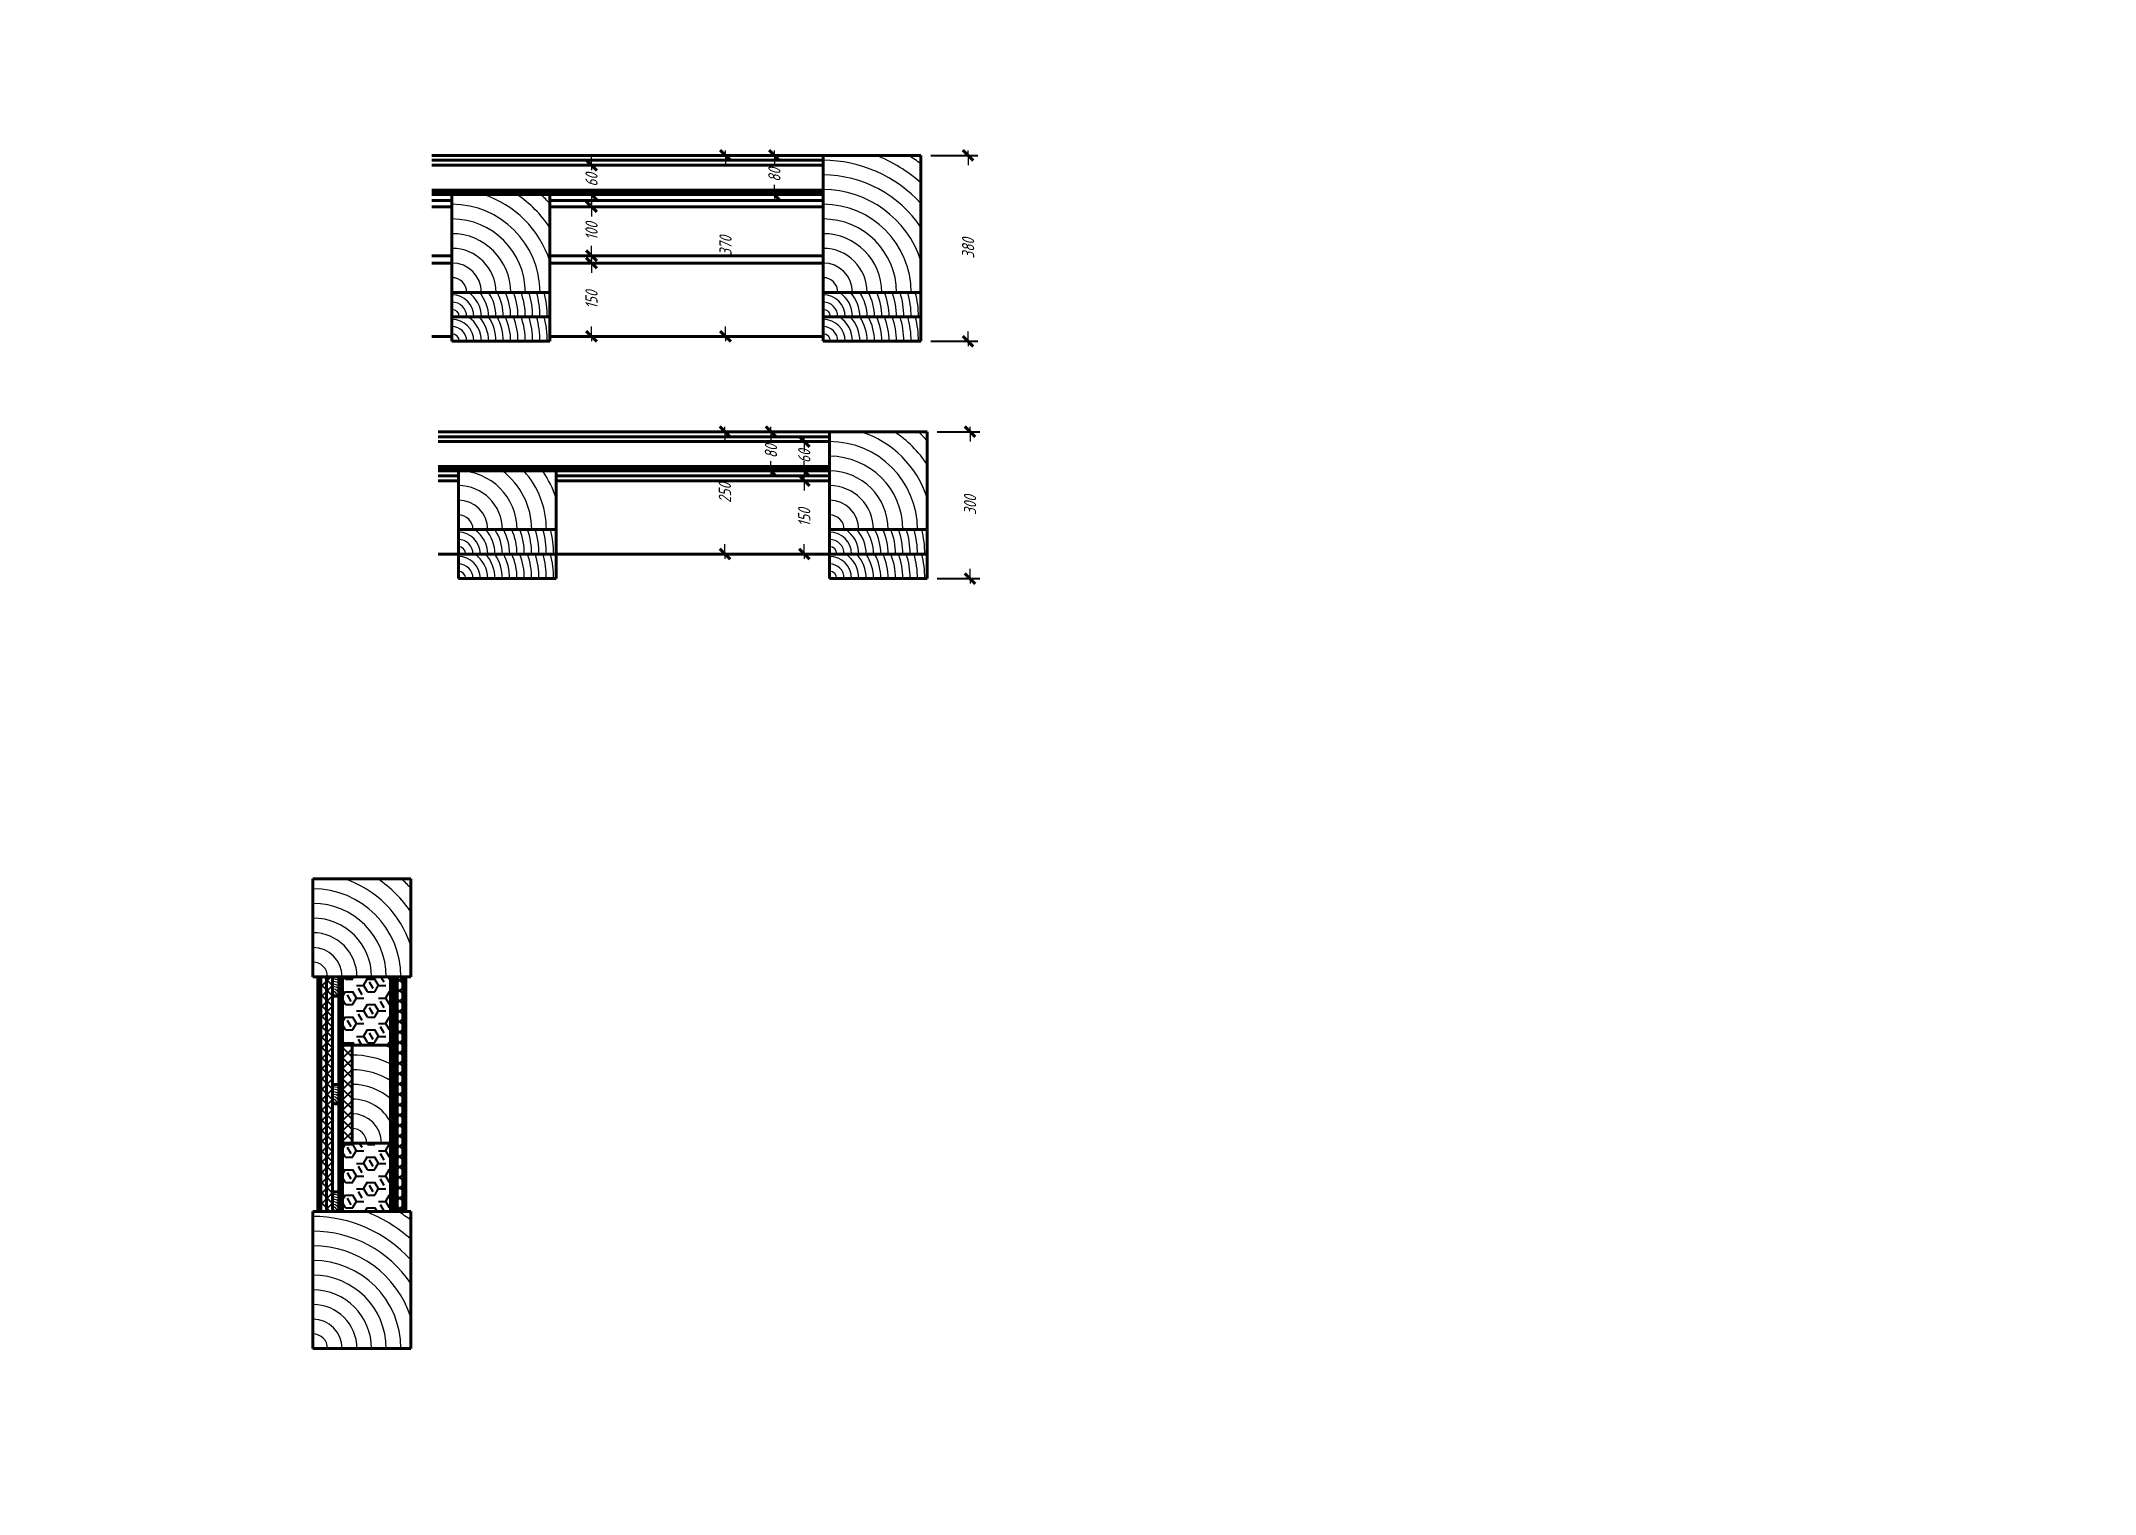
# Model space of a CAD drawing. Header units: millimetres. Extents: x 0 to 6720, y 0 to 297.
# Drawn here: x 3360 to 3780, y 0 to 297 of the extents above; entities that cross this region are included whole.
import ezdxf

# ---------------------------------------------------------------- set-up
doc = ezdxf.new("R2010")
doc.units = ezdxf.units.MM
for name, pattern in [('K5LT_BASIC', [0]), ('K5LT_REINFORCED', [0]), ('K5LT_THIN', [0])]:
    doc.linetypes.add(name, pattern=pattern)
doc.layers.add('Системный слой', color=7, linetype='Continuous')
doc.styles.add('KDIMTEXTSTYLE', font='GOST_AU.SHX', dxfattribs={"width": 0.96, "oblique": 15, "height": 5})
doc.dimstyles.new('KDIMSTYLE (0.10)', dxfattribs={"dimtxt": 5, "dimasz": 1, "dimexe": 2, "dimexo": 0, "dimgap": 1, "dimtad": 1, "dimlfac": 10, "dimtxsty": 'KDIMTEXTSTYLE', "dimsah": 1, "dimcen": 0, "dimdle": 1, "dimadec": 0, "dimazin": 0, "dimtfac": 0.667, "dimtmove": 0, "dimatfit": 3, "dimfxl": 0, "dimtvp": 1, "dimtolj": 1, "dimtzin": 0, "dimarcsym": 0})
pattern_1 = [(45, (0, 0), (-1.0606602, 1.0606602), []), (135, (0, 0), (-1.0606602, -1.0606602), [])]

msp = doc.modelspace()

# ---------------------------------------------------------------- blocks, each defined once
blk = doc.blocks.new('U262')
at = {"layer": 'Системный слой', "color": 5, "linetype": 'K5LT_BASIC', "lineweight": 40}
for p, q in [((3415.59, 29.72), (3415.59, 57.72)), ((3415.59, 57.72), (3435.59, 57.72)), ((3435.59, 57.72), (3435.59, 29.72)), ((3435.59, 29.72), (3415.59, 29.72))]:
    blk.add_line(p, q, dxfattribs=at)
blk = doc.blocks.new('U263')
at = {"layer": 'Системный слой', "color": 5, "linetype": 'K5LT_BASIC', "lineweight": 40}
for p, q in [((3415.59, 105.72), (3415.59, 125.72)), ((3415.59, 125.72), (3435.59, 125.72)), ((3435.59, 125.72), (3435.59, 105.72)), ((3435.59, 105.72), (3415.59, 105.72))]:
    blk.add_line(p, q, dxfattribs=at)
blk = doc.blocks.new('U264')
at = {"layer": 'Системный слой', "color": 5, "linetype": 'K5LT_BASIC', "lineweight": 40}
for p, q in [((3431.59, 91.72), (3423.59, 91.72)), ((3423.59, 91.72), (3423.59, 71.72)), ((3431.59, 71.72), (3431.59, 91.72)), ((3423.59, 71.72), (3431.59, 71.72))]:
    blk.add_line(p, q, dxfattribs=at)
blk = doc.blocks.new('U265')
at = {"layer": 'Системный слой', "color": 5, "linetype": 'K5LT_BASIC', "lineweight": 40}
for p, q in [((3421.59, 105.72), (3419.59, 105.72)), ((3419.59, 105.72), (3419.59, 101.72)), ((3421.59, 101.72), (3421.59, 105.72)), ((3419.59, 101.72), (3421.59, 101.72))]:
    blk.add_line(p, q, dxfattribs=at)
blk = doc.blocks.new('U266')
at = {"layer": 'Системный слой', "color": 5, "linetype": 'K5LT_BASIC', "lineweight": 40}
for p, q in [((3421.59, 83.72), (3419.59, 83.72)), ((3419.59, 83.72), (3419.59, 79.72)), ((3421.59, 79.72), (3421.59, 83.72)), ((3419.59, 79.72), (3421.59, 79.72))]:
    blk.add_line(p, q, dxfattribs=at)
blk = doc.blocks.new('U267')
at = {"layer": 'Системный слой', "color": 5, "linetype": 'K5LT_BASIC', "lineweight": 40}
for p, q in [((3421.59, 61.72), (3419.59, 61.72)), ((3419.59, 61.72), (3419.59, 57.72)), ((3421.59, 57.72), (3421.59, 61.72)), ((3419.59, 57.72), (3421.59, 57.72))]:
    blk.add_line(p, q, dxfattribs=at)
blk = doc.blocks.new('U268')
at = {"layer": 'Системный слой', "color": 5, "linetype": 'K5LT_BASIC', "lineweight": 40}
for p, q in [((3521.23, 187.13), (3521.23, 192.13)), ((3521.23, 192.13), (3541.23, 192.13)), ((3541.23, 192.13), (3541.23, 187.13)), ((3541.23, 187.13), (3521.23, 187.13))]:
    blk.add_line(p, q, dxfattribs=at)
blk = doc.blocks.new('U269')
at = {"layer": 'Системный слой', "color": 5, "linetype": 'K5LT_BASIC', "lineweight": 40}
for p, q in [((3521.23, 192.13), (3521.23, 197.13)), ((3521.23, 197.13), (3541.23, 197.13)), ((3541.23, 197.13), (3541.23, 192.13)), ((3541.23, 192.13), (3521.23, 192.13))]:
    blk.add_line(p, q, dxfattribs=at)
blk = doc.blocks.new('U270')
at = {"layer": 'Системный слой', "color": 5, "linetype": 'K5LT_BASIC', "lineweight": 40}
for p, q in [((3445.33, 187.13), (3445.33, 192.13)), ((3445.33, 192.13), (3465.33, 192.13)), ((3465.33, 192.13), (3465.33, 187.13)), ((3465.33, 187.13), (3445.33, 187.13))]:
    blk.add_line(p, q, dxfattribs=at)
blk = doc.blocks.new('U271')
at = {"layer": 'Системный слой', "color": 5, "linetype": 'K5LT_BASIC', "lineweight": 40}
for p, q in [((3445.33, 192.13), (3445.33, 197.13)), ((3445.33, 197.13), (3465.33, 197.13)), ((3465.33, 197.13), (3465.33, 192.13)), ((3465.33, 192.13), (3445.33, 192.13))]:
    blk.add_line(p, q, dxfattribs=at)
blk = doc.blocks.new('U272')
at = {"layer": 'Системный слой', "color": 5, "linetype": 'K5LT_BASIC', "lineweight": 40}
for p, q in [((3465.33, 209.13), (3445.33, 209.13)), ((3445.33, 209.13), (3445.33, 197.13)), ((3465.33, 197.13), (3465.33, 209.13)), ((3445.33, 197.13), (3465.33, 197.13))]:
    blk.add_line(p, q, dxfattribs=at)
blk = doc.blocks.new('U273')
at = {"layer": 'Системный слой', "color": 5, "linetype": 'K5LT_BASIC', "lineweight": 40}
for p, q in [((3521.23, 197.13), (3521.23, 217.13)), ((3521.23, 217.13), (3541.23, 217.13)), ((3541.23, 217.13), (3541.23, 197.13)), ((3541.23, 197.13), (3521.23, 197.13))]:
    blk.add_line(p, q, dxfattribs=at)
blk = doc.blocks.new('U274')
at = {"layer": 'Системный слой', "color": 5, "linetype": 'K5LT_BASIC', "lineweight": 40}
for p, q in [((3519.93, 235.63), (3519.93, 240.63)), ((3519.93, 240.63), (3539.93, 240.63)), ((3539.93, 240.63), (3539.93, 235.63)), ((3539.93, 235.63), (3519.93, 235.63))]:
    blk.add_line(p, q, dxfattribs=at)
blk = doc.blocks.new('U275')
at = {"layer": 'Системный слой', "color": 5, "linetype": 'K5LT_BASIC', "lineweight": 40}
for p, q in [((3519.93, 240.63), (3519.93, 245.63)), ((3519.93, 245.63), (3539.93, 245.63)), ((3539.93, 245.63), (3539.93, 240.63)), ((3539.93, 240.63), (3519.93, 240.63))]:
    blk.add_line(p, q, dxfattribs=at)
blk = doc.blocks.new('U276')
at = {"layer": 'Системный слой', "color": 5, "linetype": 'K5LT_BASIC', "lineweight": 40}
for p, q in [((3519.93, 245.63), (3519.93, 273.63)), ((3519.93, 273.63), (3539.93, 273.63)), ((3539.93, 273.63), (3539.93, 245.63)), ((3539.93, 245.63), (3519.93, 245.63))]:
    blk.add_line(p, q, dxfattribs=at)
blk = doc.blocks.new('U277')
at = {"layer": 'Системный слой', "color": 5, "linetype": 'K5LT_BASIC', "lineweight": 40}
for p, q in [((3444.03, 235.63), (3444.03, 240.63)), ((3444.03, 240.63), (3464.03, 240.63)), ((3464.03, 240.63), (3464.03, 235.63)), ((3464.03, 235.63), (3444.03, 235.63))]:
    blk.add_line(p, q, dxfattribs=at)
blk = doc.blocks.new('U278')
at = {"layer": 'Системный слой', "color": 5, "linetype": 'K5LT_BASIC', "lineweight": 40}
for p, q in [((3444.03, 240.63), (3444.03, 245.63)), ((3444.03, 245.63), (3464.03, 245.63)), ((3464.03, 245.63), (3464.03, 240.63)), ((3464.03, 240.63), (3444.03, 240.63))]:
    blk.add_line(p, q, dxfattribs=at)
blk = doc.blocks.new('U279')
at = {"layer": 'Системный слой', "color": 5, "linetype": 'K5LT_BASIC', "lineweight": 40}
for p, q in [((3444.03, 245.63), (3444.03, 265.63)), ((3444.03, 265.63), (3464.03, 265.63)), ((3464.03, 265.63), (3464.03, 245.63)), ((3464.03, 245.63), (3444.03, 245.63))]:
    blk.add_line(p, q, dxfattribs=at)
blk = doc.blocks.new('U280')
at = {"layer": 'Системный слой', "color": 7, "linetype": 'K5LT_THIN', "lineweight": 18}
for radius, start, end in [(27, 42.2054, 90), (30, 48.1897, 68.9605), (33, 52.6948, 58.0473), (24, 33.5573, 90), (21, 17.7528, 90), (18, 0, 90), (15, 0, 90), (12, 0, 90), (9, 0, 90), (6, 0, 90), (3, 0, 90)]:
    blk.add_arc((3415.59, 29.72), radius, start, end, dxfattribs=at)
blk = doc.blocks.new('U281')
at = {"layer": 'Системный слой', "color": 7, "linetype": 'K5LT_THIN', "lineweight": 18}
for radius, start, end in [(18, 0, 90), (21, 17.7528, 72.2472), (24, 33.5573, 56.4427), (27, 42.2054, 47.7946), (15, 0, 90), (12, 0, 90), (9, 0, 90), (6, 0, 90), (3, 0, 90)]:
    blk.add_arc((3415.59, 105.72), radius, start, end, dxfattribs=at)
blk = doc.blocks.new('U282')
at = {"layer": 'Системный слой', "color": 7, "linetype": 'K5LT_THIN', "lineweight": 18}
for radius, start, end in [(18, 63.6122, 90), (21, 67.6073, 72.2472), (15, 57.769, 90), (12, 48.1897, 90), (9, 27.266, 90), (6, 0, 90), (3, 0, 90)]:
    blk.add_arc((3423.59, 71.72), radius, start, end, dxfattribs=at)
blk = doc.blocks.new('U283')
at = {"layer": 'Системный слой', "color": 7, "linetype": 'K5LT_THIN', "lineweight": 18}
for radius, start in [(4, 60), (3.5, 55.1501), (3, 48.1897), (2.5, 36.8699), (2, 0), (1.5, 0), (1, 0), (0.5, 0)]:
    blk.add_arc((3419.59, 101.72), radius, start, 90, dxfattribs=at)
blk = doc.blocks.new('U284')
at = {"layer": 'Системный слой', "color": 7, "linetype": 'K5LT_THIN', "lineweight": 18}
for radius, start in [(4, 60), (3.5, 55.1501), (3, 48.1897), (2.5, 36.8699), (2, 0), (1.5, 0), (1, 0), (0.5, 0)]:
    blk.add_arc((3419.59, 79.72), radius, start, 90, dxfattribs=at)
blk = doc.blocks.new('U285')
at = {"layer": 'Системный слой', "color": 7, "linetype": 'K5LT_THIN', "lineweight": 18}
for radius, start in [(4, 60), (3.5, 55.1501), (3, 48.1897), (2.5, 36.8699), (2, 0), (1.5, 0), (1, 0), (0.5, 0)]:
    blk.add_arc((3419.59, 57.72), radius, start, 90, dxfattribs=at)
blk = doc.blocks.new('U286')
at = {"layer": 'Системный слой', "color": 7, "linetype": 'K5LT_THIN', "lineweight": 18}
for radius, end in [(4.5, 90), (3, 90), (6, 56.4427), (7.5, 41.8103), (9, 33.749), (10.5, 28.4369), (12, 24.6243), (13.5, 21.7385), (15, 19.4712), (16.5, 17.6397), (18, 16.1276), (19.5, 14.8572), (1.5, 90)]:
    blk.add_arc((3521.23, 187.13), radius, 0, end, dxfattribs=at)
blk = doc.blocks.new('U287')
at = {"layer": 'Системный слой', "color": 7, "linetype": 'K5LT_THIN', "lineweight": 18}
for radius, end in [(4.5, 90), (3, 90), (1.5, 90), (6, 56.4427), (7.5, 41.8103), (9, 33.749), (10.5, 28.4369), (12, 24.6243), (13.5, 21.7385), (15, 19.4712), (16.5, 17.6397), (18, 16.1276), (19.5, 14.8572)]:
    blk.add_arc((3521.23, 192.13), radius, 0, end, dxfattribs=at)
blk = doc.blocks.new('U288')
at = {"layer": 'Системный слой', "color": 7, "linetype": 'K5LT_THIN', "lineweight": 18}
for radius, end in [(4.5, 90), (3, 90), (6, 56.4427), (7.5, 41.8103), (9, 33.749), (10.5, 28.4369), (12, 24.6243), (13.5, 21.7385), (15, 19.4712), (16.5, 17.6397), (18, 16.1276), (19.5, 14.8572), (1.5, 90)]:
    blk.add_arc((3445.33, 187.13), radius, 0, end, dxfattribs=at)
blk = doc.blocks.new('U289')
at = {"layer": 'Системный слой', "color": 7, "linetype": 'K5LT_THIN', "lineweight": 18}
for radius, end in [(4.5, 90), (3, 90), (1.5, 90), (6, 56.4427), (7.5, 41.8103), (9, 33.749), (10.5, 28.4369), (12, 24.6243), (13.5, 21.7385), (15, 19.4712), (16.5, 17.6397), (18, 16.1276), (19.5, 14.8572)]:
    blk.add_arc((3445.33, 192.13), radius, 0, end, dxfattribs=at)
blk = doc.blocks.new('U290')
at = {"layer": 'Системный слой', "color": 7, "linetype": 'K5LT_THIN', "lineweight": 18}
for radius, start, end in [(18, 0, 90), (21, 17.7528, 72.2472), (24, 33.5573, 56.4427), (27, 42.2054, 47.7946), (15, 0, 90), (12, 0, 90), (9, 0, 90), (6, 0, 90), (3, 0, 90)]:
    blk.add_arc((3521.23, 197.13), radius, start, end, dxfattribs=at)
blk = doc.blocks.new('U291')
at = {"layer": 'Системный слой', "color": 7, "linetype": 'K5LT_THIN', "lineweight": 18}
for radius, start, end in [(12, 0, 90), (9, 0, 90), (15, 0, 53.1301), (18, 0, 41.8103), (21, 17.7528, 34.8499), (6, 0, 90), (3, 0, 90)]:
    blk.add_arc((3445.33, 197.13), radius, start, end, dxfattribs=at)
blk = doc.blocks.new('U292')
at = {"layer": 'Системный слой', "color": 7, "linetype": 'K5LT_THIN', "lineweight": 18}
for radius, end in [(4.5, 90), (6, 56.4427), (7.5, 41.8103), (9, 33.749), (10.5, 28.4369), (12, 24.6243), (13.5, 21.7385), (15, 19.4712), (16.5, 17.6397), (18, 16.1276), (19.5, 14.8572), (3, 90), (1.5, 90)]:
    blk.add_arc((3519.93, 235.63), radius, 0, end, dxfattribs=at)
blk = doc.blocks.new('U293')
at = {"layer": 'Системный слой', "color": 7, "linetype": 'K5LT_THIN', "lineweight": 18}
for radius, end in [(4.5, 90), (3, 90), (6, 56.4427), (7.5, 41.8103), (9, 33.749), (10.5, 28.4369), (12, 24.6243), (13.5, 21.7385), (15, 19.4712), (16.5, 17.6397), (18, 16.1276), (19.5, 14.8572), (1.5, 90)]:
    blk.add_arc((3519.93, 240.63), radius, 0, end, dxfattribs=at)
blk = doc.blocks.new('U294')
at = {"layer": 'Системный слой', "color": 7, "linetype": 'K5LT_THIN', "lineweight": 18}
for radius, start, end in [(30, 48.1897, 68.9605), (33, 52.6948, 58.0473), (27, 42.2054, 90), (24, 33.5573, 90), (21, 17.7528, 90), (18, 0, 90), (15, 0, 90), (12, 0, 90), (9, 0, 90), (6, 0, 90), (3, 0, 90)]:
    blk.add_arc((3519.93, 245.63), radius, start, end, dxfattribs=at)
blk = doc.blocks.new('U295')
at = {"layer": 'Системный слой', "color": 7, "linetype": 'K5LT_THIN', "lineweight": 18}
for radius, end in [(4.5, 90), (6, 56.4427), (7.5, 41.8103), (9, 33.749), (10.5, 28.4369), (12, 24.6243), (13.5, 21.7385), (15, 19.4712), (16.5, 17.6397), (18, 16.1276), (19.5, 14.8572), (3, 90), (1.5, 90)]:
    blk.add_arc((3444.03, 235.63), radius, 0, end, dxfattribs=at)
blk = doc.blocks.new('U296')
at = {"layer": 'Системный слой', "color": 7, "linetype": 'K5LT_THIN', "lineweight": 18}
for radius, end in [(4.5, 90), (3, 90), (6, 56.4427), (7.5, 41.8103), (9, 33.749), (10.5, 28.4369), (12, 24.6243), (13.5, 21.7385), (15, 19.4712), (16.5, 17.6397), (18, 16.1276), (19.5, 14.8572), (1.5, 90)]:
    blk.add_arc((3444.03, 240.63), radius, 0, end, dxfattribs=at)
blk = doc.blocks.new('U297')
at = {"layer": 'Системный слой', "color": 7, "linetype": 'K5LT_THIN', "lineweight": 18}
for radius, start, end in [(21, 17.7528, 72.2472), (24, 33.5573, 56.4427), (27, 42.2054, 47.7946), (18, 0, 90), (15, 0, 90), (12, 0, 90), (9, 0, 90), (6, 0, 90), (3, 0, 90)]:
    blk.add_arc((3444.03, 245.63), radius, start, end, dxfattribs=at)
blk = doc.blocks.new('KDIMARROW_03')
at = {"layer": 'Системный слой', "color": 0, "linetype": 'K5LT_BASIC', "lineweight": 40}
blk.add_line((-1.06, -1.06), (1.06, 1.06), dxfattribs=at)
at = {"layer": 'Системный слой', "color": 0, "linetype": 'K5LT_THIN', "lineweight": 18}
for q in [(-1, 0), (2, 0)]:
    blk.add_line((0, 0), q, dxfattribs=at)

# ---------------------------------------------------------------- dimensions: what is measured, and where the dimension line sits
at = {"layer": 'Системный слой', "color": 7}
for base, p1, p2, location in [((3472.55899, 271.62802), (3464.03492, 265.62802), (3439.93492, 271.62802), (3472.55899, 268.62802)), ((3499.96354, 236.62802), (3519.93492, 273.62802), (3519.93492, 236.62802), (3499.96354, 255.12802)), ((3509.95099, 265.62802), (3519.93492, 273.62802), (3519.93492, 265.62802), (3509.95099, 269.62802)), ((3549.57078, 235.62802), (3539.93492, 273.62802), (3539.93492, 235.62802), (3549.57078, 254.62802)), ((3472.55899, 253.12802), (3464.03492, 263.12802), (3464.03492, 253.12802), (3472.55899, 258.12802)), ((3472.55899, 236.62802), (3464.03492, 251.62802), (3464.03492, 236.62802), (3472.55899, 244.12802)), ((3499.83425, 192.12802), (3521.23492, 217.12802), (3521.23492, 192.12802), (3499.83425, 204.62802)), ((3509.25026, 209.12802), (3521.23492, 217.12802), (3521.23492, 209.12802), (3509.25026, 213.12802)), ((3549.97851, 187.12802), (3541.23492, 217.12802), (3541.23492, 187.12802), (3549.97851, 202.12802)), ((3516.05999, 209.12802), (3521.23492, 215.12802), (3521.23492, 209.12802), (3516.05999, 212.12802)), ((3516.05999, 192.12802), (3521.23492, 207.12802), (3521.23492, 192.12802), (3516.05999, 199.62802))]:
    msp.add_linear_dim(base=base, p1=p1, p2=p2, angle=90, location=location, dimstyle='KDIMSTYLE (0.10)', override={"dimexo": 2, "dimpost": '\\H2.5;\\W0.965;\\Q15;<>', "dimblk1": 'KDIMARROW_03', "dimblk2": 'KDIMARROW_03', "dimse1": 0, "dimse2": 0, "dimclrt": 7, "dimtolj": 1}, dxfattribs=at).render()

# ---------------------------------------------------------------- hatches: boundary and pattern name
at = {"layer": 'Системный слой'}
h = msp.add_hatch(dxfattribs=at)
h.set_pattern_fill('', angle=45, style=0, pattern_type=0)
h.set_pattern_definition(pattern_1)
h.paths.add_polyline_path([(3417.49115, 105.72199), (3417.49115, 57.72199), (3418.39115, 57.72199), (3418.39115, 105.72199)])
h.paths.add_polyline_path([(3417.49115, 57.72199), (3417.49115, 105.72199), (3417.19115, 105.72199), (3417.19115, 91.72199), (3417.19115, 71.72199), (3417.19115, 57.72199)])
h.paths.add_polyline_path([(3419.59115, 57.72199), (3419.59115, 105.72199), (3418.39115, 105.72199), (3418.39115, 57.72199)])
h = msp.add_hatch(dxfattribs=at)
h.set_pattern_fill('', style=0, pattern_type=0)
h.set_pattern_definition([(0, (0, 0), (2.25, 1.29904997), [1.5, -3]), (120, (0, 0), (-12.3750103, 18.8360466), [1.5, -3]), (-120, (0, 0), (-6.6e-05, -5.1961143), [1.5, -3])])
h.paths.add_polyline_path([(3423.59115, 91.72199), (3431.59115, 91.72199), (3431.59115, 105.72199), (3421.59115, 105.72199), (3421.59115, 91.72199)])
h.paths.add_polyline_path([(3421.59115, 71.72199), (3421.59115, 57.72199), (3431.59115, 57.72199), (3431.59115, 71.72199), (3423.59115, 71.72199)])
h = msp.add_hatch(dxfattribs=at)
h.set_pattern_fill('', angle=45, style=0, pattern_type=0)
h.set_pattern_definition(pattern_1)
h.paths.add_polyline_path([(3431.89115, 105.72199), (3431.89115, 57.72199), (3432.79115, 57.72199), (3432.79115, 105.72199)])
h.paths.add_polyline_path([(3431.89115, 57.72199), (3431.89115, 105.72199), (3431.59115, 105.72199), (3431.59115, 91.72199), (3431.59115, 71.72199), (3431.59115, 57.72199)])
h.paths.add_polyline_path([(3433.99115, 57.72199), (3433.99115, 105.72199), (3432.79115, 105.72199), (3432.79115, 57.72199)])
h = msp.add_hatch(dxfattribs=at)
h.set_pattern_fill('', angle=45, style=0, pattern_type=0)
h.set_pattern_definition([(45, (0, 0), (-1.0606602, 1.0606602), []), (45, (-0.35, 0.35), (-1.0606602, 1.0606602), [])])
h.paths.add_polyline_path([(3434.59115, 57.72199), (3434.59115, 105.72199), (3433.99115, 105.72199), (3433.99115, 57.72199)])
h = msp.add_hatch(dxfattribs=at)
h.set_pattern_fill('', angle=45, style=0, pattern_type=0)
h.set_pattern_definition(pattern_1)
h.paths.add_polyline_path([(3421.59115, 91.72199), (3421.59115, 71.72199), (3423.59115, 71.72199), (3423.59115, 91.72199)])

# ---------------------------------------------------------------- linework, layer by layer
at = {"layer": 'Системный слой', "color": 5, "linetype": 'K5LT_BASIC', "lineweight": 40}
for p, q in [((3519.93492, 273.62802), (3439.93492, 273.62802)), ((3519.93492, 272.62802), (3439.93492, 272.62802)), ((3519.93492, 271.62802), (3439.93492, 271.62802)), ((3519.93492, 265.62802), (3439.93492, 265.62802)), ((3444.03492, 264.37802), (3439.93492, 264.37802)), ((3444.03492, 263.12802), (3439.93492, 263.12802)), ((3519.93492, 264.37802), (3464.03492, 264.37802)), ((3519.93492, 263.12802), (3464.03492, 263.12802)), ((3444.03492, 253.12802), (3439.93492, 253.12802)), ((3519.93492, 253.12802), (3464.03492, 253.12802)), ((3444.03492, 251.62802), (3439.93492, 251.62802)), ((3519.93492, 251.62802), (3464.03492, 251.62802)), ((3444.03492, 236.62802), (3439.93492, 236.62802)), ((3519.93492, 236.62802), (3464.03492, 236.62802)), ((3521.23492, 217.12802), (3441.23492, 217.12802)), ((3521.23492, 216.12802), (3441.23492, 216.12802)), ((3521.23492, 215.12802), (3441.23492, 215.12802)), ((3445.33492, 209.12802), (3441.23492, 209.12802)), ((3445.33492, 208.12802), (3441.23492, 208.12802)), ((3445.33492, 207.12802), (3441.23492, 207.12802)), ((3521.23492, 209.12802), (3465.33492, 209.12802)), ((3521.23492, 208.12802), (3465.33492, 208.12802)), ((3521.23492, 207.12802), (3465.33492, 207.12802)), ((3521.23492, 192.12802), (3441.23492, 192.12802)), ((3416.59115, 57.72199), (3416.59115, 105.72199)), ((3417.19115, 57.72199), (3417.19115, 105.72199)), ((3418.39115, 57.72199), (3418.39115, 105.72199)), ((3419.59115, 57.72199), (3419.59115, 105.72199)), ((3421.59115, 57.72199), (3421.59115, 105.72199)), ((3431.59115, 57.72199), (3431.59115, 105.72199)), ((3432.79115, 57.72199), (3432.79115, 105.72199)), ((3433.99115, 57.72199), (3433.99115, 105.72199)), ((3434.59115, 57.72199), (3434.59115, 105.72199)), ((3423.59115, 91.72199), (3421.59115, 91.72199)), ((3423.59115, 71.72199), (3421.59115, 71.72199))]:
    msp.add_line(p, q, dxfattribs=at)
at = {"layer": 'Системный слой', "color": 134, "linetype": 'K5LT_REINFORCED', "lineweight": 100}
for p, q in [((3519.93492, 266.12802), (3439.93492, 266.12802)), ((3521.23492, 209.62802), (3441.23492, 209.62802)), ((3421.29115, 57.72199), (3421.29115, 105.72199)), ((3431.89115, 57.72199), (3431.89115, 105.72199))]:
    msp.add_line(p, q, dxfattribs=at)

# ---------------------------------------------------------------- block references
at = {"layer": 'Системный слой'}
for name in ['U276', 'U294', 'U279', 'U297', 'U278', 'U296', 'U275', 'U293', 'U277', 'U295', 'U274', 'U292', 'U273', 'U290', 'U272', 'U291', 'U271', 'U289', 'U269', 'U287', 'U270', 'U288', 'U268', 'U286', 'U263', 'U281', 'U265', 'U283', 'U264', 'U282', 'U266', 'U284', 'U267', 'U285', 'U262', 'U280']:
    msp.add_blockref(name, (0, 0), dxfattribs=at)

msp.set_redraw_order([(e.dxf.handle, doc.entitydb.next_handle()) for e in msp.query("TEXT MTEXT ATTDEF DIMENSION ARC_DIMENSION")])  # texts and dimensions are drawn at this point

doc.saveas('drawing.dxf')
